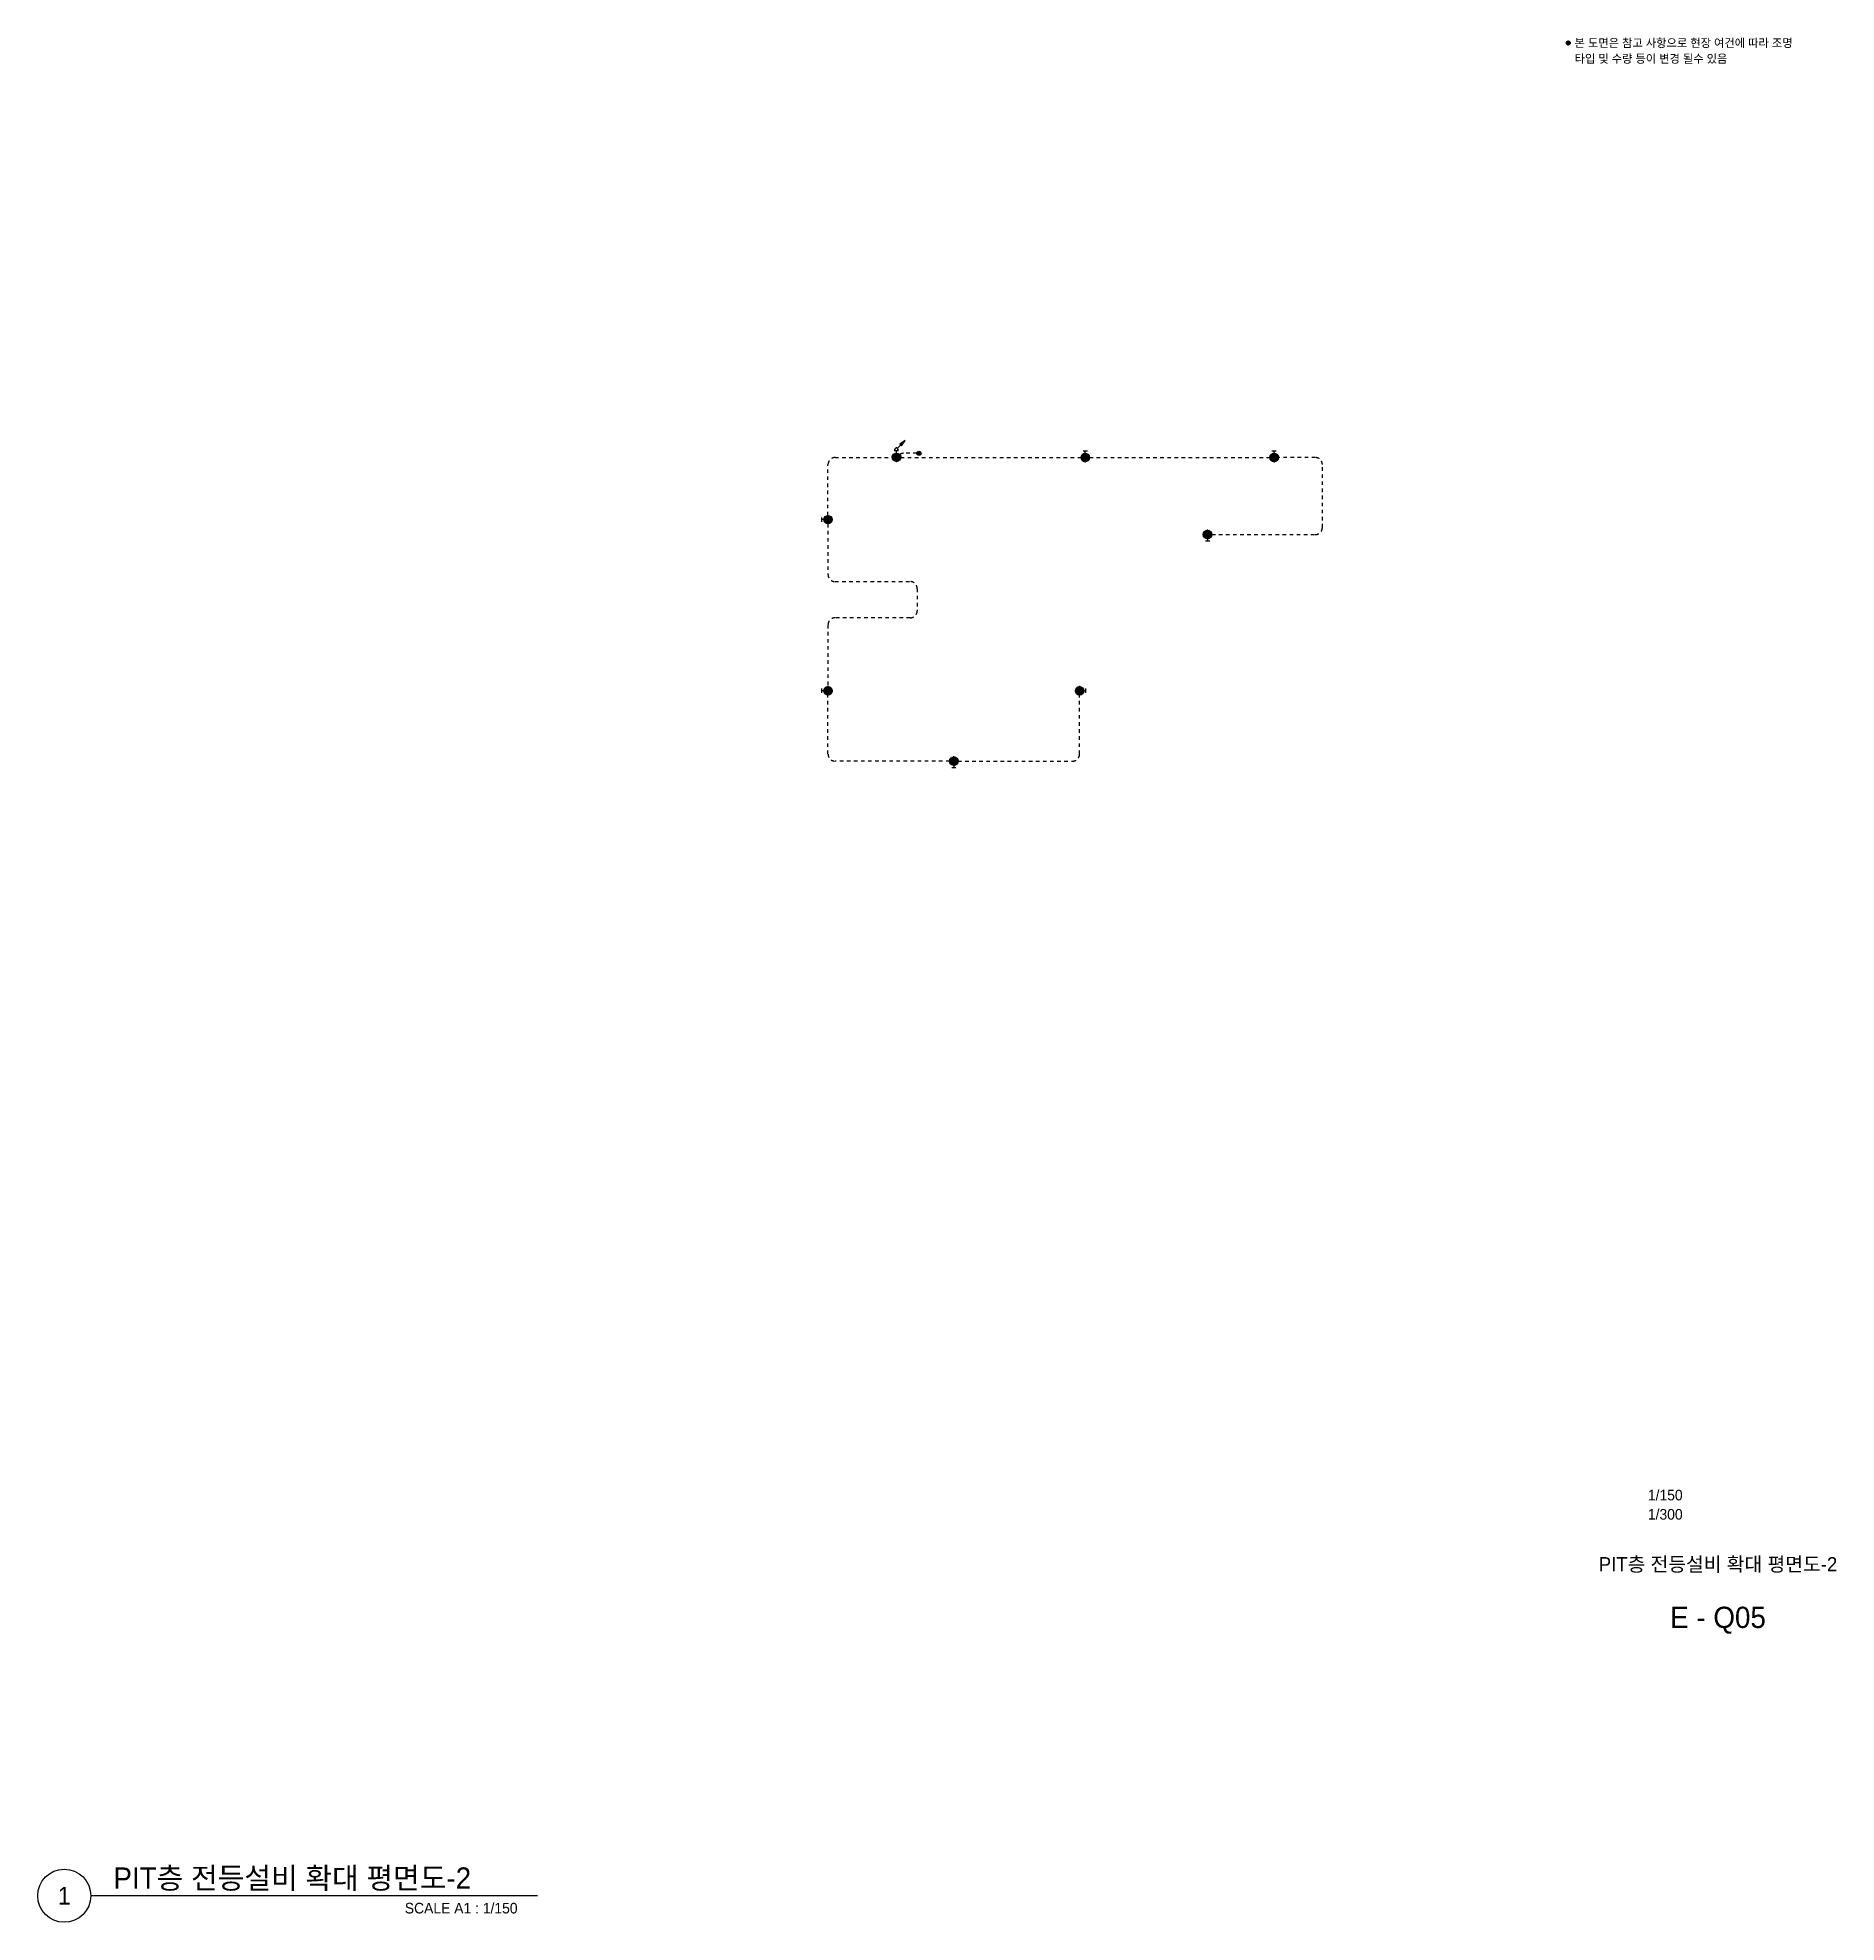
# Model space of a CAD drawing. Header units: millimetres. Extents: x 86947 to 500447, y -530175 to 1059536.
# Drawn here: x 423889 to 500087, y -530175 to -450332 of the extents above; entities that cross this region are included whole.
import ezdxf
from ezdxf.enums import TextEntityAlignment as Align

# ---------------------------------------------------------------- set-up
doc = ezdxf.new("R2010")
doc.units = ezdxf.units.MM
doc.header["$LTSCALE"] = 150
doc.linetypes.add('D1', pattern=[3, 1, -1, 1])
for name, color, linetype in [('------03 Lighting Fixture', 3, 'Continuous'), ('------04 Lighting Switch', 2, 'Continuous'), ('-----20 General Symbol', 3, 'Continuous'), ('-----23 Concealed or Exposed Wire', 4, 'D1'), ('-----30 Text', 2, 'Continuous'), ('-----41 Drawing Title', 2, 'Continuous'), ('-----42 Drawing Number', 2, 'Continuous'), ('-----43 Drawing Scale', 3, 'Continuous')]:
    doc.layers.add(name, color=color, linetype=linetype)
doc.styles.add('ELEC', font='')
doc.styles.get('ELEC').set_extended_font_data('Dotum')

msp = doc.modelspace()

# ---------------------------------------------------------------- texts
at = {"layer": '-----41 Drawing Title', "style": 'ELEC'}
msp.add_text('PIT층 전등설비 확대 평면도-2', height=600, dxfattribs=at).set_placement((495075, -515005), align=Align.MIDDLE_CENTER)
at = {"layer": '-----41 Drawing Title', "color": 2, "style": 'ELEC'}
msp.add_text('PIT층 전등설비 확대 평면도-2', height=900, dxfattribs=at).set_placement((427098, -528750))
at = {"layer": '-----41 Drawing Title', "color": 7, "style": 'ELEC'}
msp.add_text('1', height=750, dxfattribs=at).set_placement((425014, -529050), align=Align.MIDDLE)
at = {"layer": '-----41 Drawing Title', "style": 'ELEC'}
msp.add_text('SCALE A1 : 1/150', height=450, dxfattribs=at).set_placement((444219, -529800), align=Align.RIGHT)
at = {"layer": '-----42 Drawing Number', "style": 'ELEC'}
msp.add_text('E - Q05', height=900, dxfattribs=at).set_placement((495075, -517255), align=Align.MIDDLE_CENTER)
at = {"layer": '-----43 Drawing Scale', "style": 'ELEC'}
for s, p in [('1/150', (492840, -512075)), ('1/300', (492840, -512890))]:
    msp.add_text(s, height=450, dxfattribs=at).set_placement(p, align=Align.MIDDLE_CENTER)

# ---------------------------------------------------------------- blocks, each defined once
blk = doc.blocks.new('A$C0b6403cb')
at = {"layer": '-----30 Text'}
h = blk.add_hatch(color=256, dxfattribs=at)
edge = h.paths.add_edge_path()
edge.add_arc((-26637, -5011), 160, 0, 360)
h = blk.add_hatch(color=256, dxfattribs=at)
edge = h.paths.add_edge_path()
edge.add_arc((-26637, -5011), 160, 0, 360)
blk.add_circle((-26637, -5011), 160, dxfattribs=at)
blk.add_circle((-26637, -5011), 160, dxfattribs=at)
for p in [(-26796, -5011), (-26796, -5011), (-26637, -4851), (-26637, -4851), (-26637, -5171), (-26637, -5171), (-26477, -5011), (-26477, -5011)]:
    blk.add_point(p, dxfattribs=at)
at = {"layer": '-----30 Text', "style": 'ELEC'}
for s, p in [('본 도면은 참고 사항으로 현장 여건에 따라 조명', (-26101, -5011)), ('타입 및 수량 등이 변경 될수 있음', (-26101, -6345))]:
    blk.add_text(s, height=700, dxfattribs=at).set_placement(p, align=Align.MIDDLE_LEFT)
blk = doc.blocks.new('O01')
blk.add_hatch(color=256).paths.add_polyline_path([(-149, -218), (-218, -149), (-368, -368)])
blk.add_line((-46, -46), (-184, -184))
blk.add_lwpolyline([(-368, -368), (-149, -218), (-218, -149), (-368, -368)])
blk.add_circle((0, 0), 65)
for p in [(-65, 0), (-65, 0), (0, 65), (0, 65), (65, 0), (65, 0), (0, -65), (0, -65)]:
    blk.add_point(p)
blk = doc.blocks.new('*U12')
h = blk.add_hatch(color=256)
edge = h.paths.add_edge_path()
edge.add_arc((0, -75), 75, 0, 360)
blk.add_circle((0, -75), 75)
blk = doc.blocks.new('D06')
for p, q in [((-75, 0), (0, 0)), ((0, -75), (0, 75))]:
    blk.add_line(p, q)
at = {"linetype": 'Continuous'}
blk.add_circle((-225, 0), 150, dxfattribs=at)
for p in [(-375, 0), (-225, 150), (-75, 0), (-225, -150)]:
    blk.add_point(p)
blk = doc.blocks.new('E06')
blk.add_hatch(color=256).paths.add_polyline_path([(-75, 0, 1), (-375, 0, 1)])
blk.add_blockref('D06', (0, 0))

# ---------------------------------------------------------------- linework, layer by layer
at = {"layer": '-----23 Concealed or Exposed Wire', "elevation": 0}
for points in [[(457370, -470570), (457370, -468420, -0.414214), (457670, -468120), (460089, -468120)], [(461132, -467940), (460573, -467940, 0.156024), (460399, -467996, 0.156024)], [(473630, -471382), (478014, -471382, 0.414214), (478314, -471082), (478314, -468420, 0.414214), (478014, -468120), (476449, -468120)], [(457370, -470930), (457370, -473075, 0.414214), (457670, -473375), (460852, -473375, -0.414214), (461152, -473675), (461152, -474608, -0.414214), (460852, -474908), (457670, -474908, 0.414214), (457370, -475208), (457370, -477820)], [(462520, -480980), (457670, -480980, -0.414214), (457370, -480680), (457370, -478180)], [(462880, -480980), (467730, -480980, 0.414214), (468030, -480680), (468030, -478180)]]:
    msp.add_lwpolyline(points, format="xyb", dxfattribs=at)
for points in [[(460449, -468120), (468089, -468120)], [(468449, -468120), (476089, -468120)]]:
    msp.add_lwpolyline(points, dxfattribs=at)
at = {"layer": '-----41 Drawing Title', "color": 7}
msp.add_line((445061, -529050), (426139, -529050), dxfattribs=at)
msp.add_circle((425014, -529050), 1125, dxfattribs=at)

# ---------------------------------------------------------------- block references
at = {"layer": '------03 Lighting Fixture', "xscale": 1.2, "yscale": 1.2, "zscale": 1.2}
for p, rotation in [((460269, -467837), 89.99999999999999), ((468269, -467850), 89.99999999999999), ((476269, -467850), 89.99999999999997), ((457100, -470750), 180), ((473450, -471652), 270), ((457100, -478000), 180), ((462700, -481250), 270)]:
    msp.add_blockref('E06', p, dxfattribs=dict(at, rotation=rotation))
msp.add_blockref('E06', (468300, -478000), dxfattribs=at)
at = {"layer": '------04 Lighting Switch', "xscale": 1.2, "yscale": 1.2, "zscale": 1.2, "rotation": 270}
msp.add_blockref('*U12', (461312, -467940), dxfattribs=at)
at = {"layer": '-----20 General Symbol', "rotation": 180}
msp.add_blockref('O01', (460269, -467772), dxfattribs=at)
at = {"xscale": 0.5, "yscale": 0.5, "zscale": 0.5}
msp.add_blockref('A$C0b6403cb', (502050, -448050), dxfattribs=at)

msp.set_redraw_order([(e.dxf.handle, doc.entitydb.next_handle()) for e in msp.query("TEXT MTEXT ATTDEF DIMENSION ARC_DIMENSION")])  # texts and dimensions are drawn at this point

doc.saveas('drawing.dxf')
